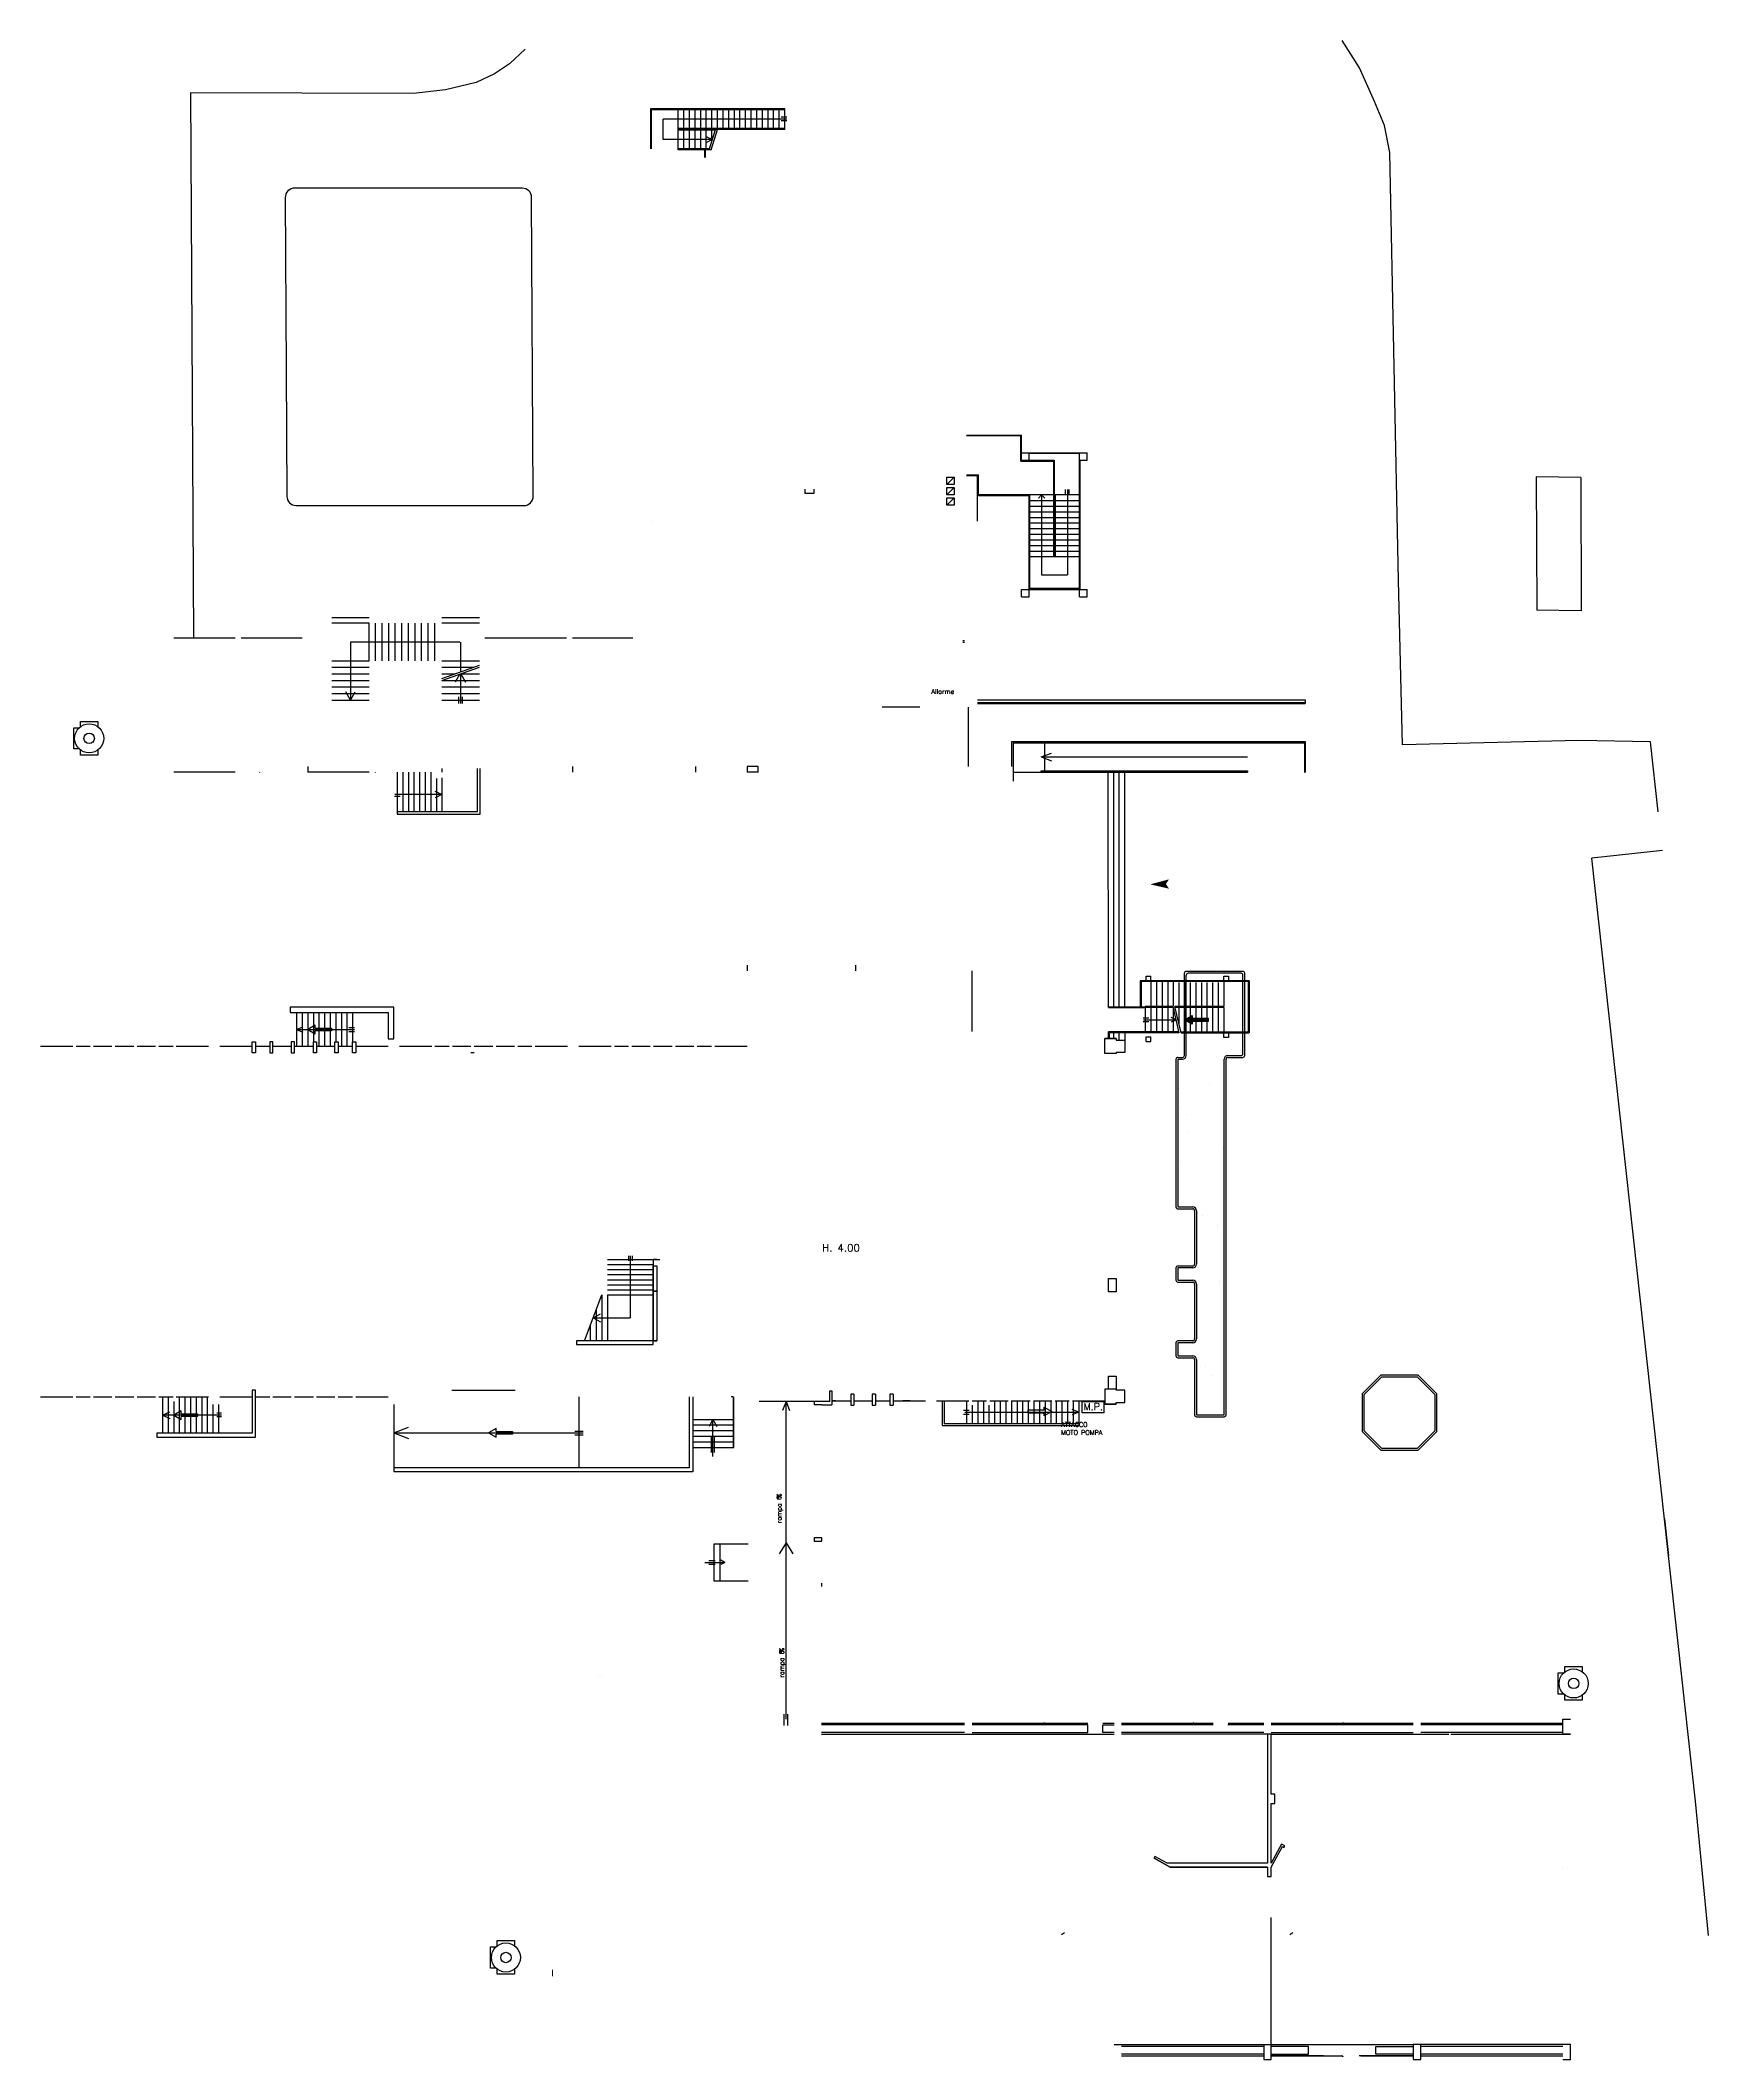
# Model space of a CAD drawing. Header units: millimetres. Extents: x 0 to 180329, y 0 to 340677.
# Drawn here: x 79553 to 168785, y 174437 to 282424 of the extents above; entities that cross this region are included whole.
import ezdxf
from ezdxf.lldxf.tags import DXFTag

# ---------------------------------------------------------------- set-up
doc = ezdxf.new("R2010")
doc.units = ezdxf.units.MM
doc.linetypes.add('CONTINUA', pattern=[0])
doc.layers.add('MURI', color=7, linetype='Continuous')
doc.layers.add('primoChimica', color=7, linetype='Continuous')
doc.styles.get("Standard").update_dxf_attribs({"font": 'txt_____.ttf'})
tags = doc.linetypes.add('NASCOSTA2', pattern=[0.1875, 0.125, -0.0625]).pattern_tags.tags
tags[6:7] = [DXFTag(74, 4), DXFTag(75, 0), DXFTag(340, '0'), DXFTag(46, 0.0), DXFTag(50, 0.0), DXFTag(44, 0.0), DXFTag(45, 0.0)]
tags[4:5] = [DXFTag(74, 4), DXFTag(75, 0), DXFTag(340, '0'), DXFTag(46, 0.0), DXFTag(50, 0.0), DXFTag(44, 0.0), DXFTag(45, 0.0)]

msp = doc.modelspace()

# ---------------------------------------------------------------- hatches: boundary and pattern name
at = {"transparency": 33554687}
for points in [[(139917, 237557), (138921, 237289), (139755, 237304)], [(139926, 237057), (138921, 237289), (139755, 237304)]]:
    msp.add_hatch(color=256, dxfattribs=at).paths.add_polyline_path(points)
at = {"linetype": 'CONTINUA', "transparency": 33554687}
msp.add_hatch(color=256, dxfattribs=at).paths.add_polyline_path([(141157, 230122), (141157, 230283), (140753, 230049), (141157, 229816), (141157, 229976), (142031, 229976), (142031, 230122)])

# ---------------------------------------------------------------- linework, layer by layer
at = {"color": 8, "linetype": 'Continuous', "transparency": 33554687}
for p, q in [((105483, 281961), (104648, 281174)), ((150106, 280952), (149182, 282424)), ((104648, 281174), (103844, 280635)), ((150909, 279157), (150106, 280952)), ((101218, 279781), (99509, 279585)), ((102856, 280166), (101218, 279781)), ((103844, 280635), (102856, 280166)), ((99509, 279585), (87586, 279613)), ((87586, 279613), (87740, 250466)), ((151443, 277866), (150909, 279157)), ((151738, 276426), (151443, 277866)), ((152191, 253539), (151738, 276426)), ((152402, 244759), (152191, 253539)), ((161850, 244991), (152402, 244759)), ((165680, 244917), (161850, 244991)), ((166094, 241168), (165680, 244917)), ((166320, 239104), (162543, 238689)), ((168087, 188252), (162543, 238689)), ((168785, 181066), (168087, 188252))]:
    msp.add_line(p, q, dxfattribs=at)
at = {"linetype": 'Continuous', "transparency": 33554687}
for p, q in [((112187, 278766), (112187, 276616)), ((119373, 278766), (112187, 278766)), ((112237, 276616), (112237, 278716)), ((119373, 278716), (112237, 278716)), ((113673, 276566), (113673, 278716)), ((113973, 277716), (113973, 278716)), ((114273, 277716), (114273, 278716)), ((114573, 277716), (114573, 278716)), ((114873, 277716), (114873, 278716)), ((115173, 277716), (115173, 278716)), ((115473, 277716), (115473, 278716)), ((115773, 277716), (115773, 278716)), ((116073, 277716), (116073, 278716)), ((116373, 277716), (116373, 278716)), ((116673, 277716), (116673, 278716)), ((116973, 277716), (116973, 278716)), ((117273, 277716), (117273, 278716)), ((117573, 277716), (117573, 278716)), ((117873, 277716), (117873, 278716)), ((118173, 277716), (118173, 278716)), ((118473, 277716), (118473, 278716)), ((118773, 277716), (118773, 278716)), ((119073, 277716), (119073, 278716)), ((119373, 277666), (119373, 278766)), ((112866, 277116), (112866, 278216)), ((119482, 278216), (112866, 278216)), ((119373, 277716), (113673, 277716)), ((119373, 277666), (113673, 277666)), ((115644, 277616), (113673, 277616)), ((113973, 276616), (113973, 277616)), ((114273, 276616), (114273, 277616)), ((114573, 276616), (114573, 277616)), ((114873, 276616), (114873, 277616)), ((115173, 276616), (115173, 277616)), ((115329, 276566), (115659, 277666)), ((115434, 276566), (115764, 277666)), ((115473, 277047), (115473, 277616)), ((119483, 278316), (119183, 278316)), ((119483, 278116), (119183, 278116)), ((115494, 277116), (112866, 277116)), ((115344, 276616), (113673, 276616)), ((115434, 276566), (113673, 276566)), ((115494, 277116), (115187, 277261)), ((115494, 277116), (115187, 276971)), ((132037, 259966), (132037, 260366)), ((132437, 259966), (132437, 260366)), ((135137, 259966), (135137, 260366)), ((135537, 259966), (135537, 260366)), ((129727, 258116), (129727, 259196)), ((128037, 258666), (128437, 259066)), ((128037, 258666), (128037, 259066)), ((128037, 259066), (128437, 259066)), ((128437, 258666), (128037, 258666)), ((128037, 258116), (128437, 258516)), ((128037, 258116), (128037, 258516)), ((128037, 258516), (128437, 258516)), ((128437, 258116), (128037, 258116)), ((128437, 259066), (128437, 258666)), ((128437, 258516), (128437, 258116)), ((159566, 259082), (159589, 251953)), ((161946, 259056), (159566, 259082)), ((161946, 259056), (161969, 251926)), ((128037, 257566), (128437, 257966)), ((128037, 257566), (128037, 257966)), ((128037, 257966), (128437, 257966)), ((128437, 257566), (128037, 257566)), ((128437, 257966), (128437, 257566)), ((132037, 252666), (132037, 253066)), ((132437, 252666), (132437, 253066)), ((135137, 252666), (135137, 253066)), ((135537, 252666), (135537, 253066)), ((161969, 251926), (159589, 251953)), ((97135, 251550), (95135, 251550)), ((97135, 251250), (95135, 251250)), ((97135, 249250), (97135, 251250)), ((97486, 249250), (97486, 251250)), ((97837, 249250), (97837, 251250)), ((98188, 249250), (98188, 251250)), ((98539, 249250), (98539, 251250)), ((98890, 249250), (98890, 251250)), ((99241, 249250), (99241, 251250)), ((99592, 249250), (99592, 251250)), ((99943, 249250), (99943, 251250)), ((100294, 249250), (100294, 251250)), ((100644, 249250), (100644, 251250)), ((103035, 251550), (101035, 251550)), ((103035, 251250), (101035, 251250)), ((89965, 250450), (86695, 250450)), ((93555, 250450), (90285, 250450)), ((96135, 250250), (96135, 247144)), ((101995, 250250), (96135, 250250)), ((102035, 248654), (102035, 250250)), ((107703, 250450), (104433, 250450)), ((111243, 250450), (108013, 250450)), ((128987, 250316), (128887, 250316)), ((128987, 250216), (128887, 250216)), ((95135, 249250), (97135, 249250)), ((95135, 248899), (97135, 248899)), ((95135, 248548), (97135, 248548)), ((101035, 249250), (103035, 249250)), ((101035, 248303), (103035, 249005)), ((101035, 248899), (102733, 248899)), ((101035, 248197), (103035, 248899)), ((101035, 248548), (101733, 248548)), ((101995, 248548), (101747, 248110)), ((102035, 248548), (103035, 248548)), ((102035, 246962), (102035, 248548)), ((102035, 248548), (102284, 248110)), ((95135, 248197), (97135, 248197)), ((95135, 247846), (97135, 247846)), ((95135, 247495), (97135, 247495)), ((96135, 247144), (95887, 247582)), ((96135, 247144), (96384, 247582)), ((101035, 248197), (103035, 248197)), ((101035, 247846), (103035, 247846)), ((101035, 247495), (103035, 247495)), ((101935, 246965), (101935, 247316)), ((102135, 246965), (102135, 247316)), ((95135, 247144), (97135, 247144)), ((101035, 247144), (103035, 247144)), ((124587, 246786), (126587, 246786)), ((129187, 246766), (129187, 243586)), ((131517, 243586), (131517, 244926)), ((131517, 244926), (147213, 244926)), ((131587, 244856), (131587, 243286)), ((131587, 244856), (147163, 244856)), ((133087, 244106), (133628, 244309)), ((133087, 244106), (133628, 243904)), ((133087, 244106), (144117, 244106)), ((133287, 243356), (133287, 244856)), ((89965, 243286), (86695, 243286)), ((93865, 243586), (93865, 243286)), ((97135, 243286), (93865, 243286)), ((98635, 243286), (98635, 241036)), ((98935, 243286), (98935, 241186)), ((99235, 243286), (99235, 241186)), ((99535, 243286), (99535, 241186)), ((99835, 243286), (99835, 241186)), ((100135, 243286), (100135, 241186)), ((100435, 243286), (100435, 241186)), ((101035, 243486), (101035, 243286)), ((101035, 242986), (101035, 241186)), ((102935, 241186), (102935, 243486)), ((103085, 241036), (103085, 243486)), ((108013, 243586), (108013, 243286)), ((114603, 243586), (114603, 243286)), ((117353, 243586), (117353, 243286)), ((117353, 243536), (117353, 243536)), ((117953, 243286), (117353, 243286)), ((117953, 243286), (117953, 243586)), ((133087, 243286), (133087, 243356)), ((133087, 243356), (144117, 243356)), ((133087, 243286), (144117, 243286)), ((136682, 230698), (136663, 243286)), ((136963, 230748), (136963, 243286)), ((137263, 230749), (137263, 243286)), ((137563, 230749), (137563, 243286)), ((98803, 241986), (98503, 241986)), ((101035, 242086), (98511, 242086)), ((101035, 242086), (100676, 242249)), ((101035, 242086), (100676, 241923)), ((100735, 242952), (100735, 241186)), ((98635, 241186), (102935, 241186)), ((98635, 241036), (103085, 241036)), ((117353, 232966), (117353, 232666)), ((123153, 232966), (123153, 232666)), ((93253, 230428), (93253, 228628)), ((93553, 230428), (93553, 228628)), ((93853, 230428), (93853, 228628)), ((94153, 230428), (94153, 228872)), ((94453, 230428), (94453, 228628)), ((94753, 230428), (94753, 228628)), ((95053, 230428), (95053, 228628)), ((95353, 230428), (95353, 228872)), ((95653, 230428), (95653, 228628)), ((95953, 230428), (95953, 228628)), ((96253, 230428), (96253, 228872)), ((93253, 229528), (93600, 229667)), ((93253, 229528), (93600, 229389)), ((93253, 229528), (96356, 229528)), ((96053, 229628), (96353, 229628)), ((96053, 229428), (96353, 229428)), ((136684, 229049), (136684, 229399)), ((136734, 229049), (136734, 229349)), ((136963, 229049), (136963, 229349)), ((137263, 228959), (137263, 229349)), ((79553, 228628), (81283, 228628)), ((81459, 228628), (82219, 228628)), ((82395, 228628), (83375, 228628)), ((83551, 228628), (84555, 228628)), ((84731, 228628), (85711, 228628)), ((85887, 228628), (86647, 228628)), ((86823, 228628), (88553, 228628)), ((89153, 228628), (90883, 228628)), ((90883, 228872), (91059, 228872)), ((91059, 228628), (91819, 228628)), ((91995, 228628), (92975, 228628)), ((94331, 228628), (95311, 228628)), ((95487, 228628), (96247, 228628)), ((96423, 228628), (98153, 228628)), ((98753, 228628), (100483, 228628)), ((100659, 228628), (101419, 228628)), ((101595, 228628), (102575, 228628)), ((102751, 228628), (103755, 228628)), ((103931, 228628), (104911, 228628)), ((105087, 228628), (105847, 228628)), ((106023, 228628), (107753, 228628)), ((108353, 228628), (110083, 228628)), ((110259, 228628), (111019, 228628)), ((111195, 228628), (112175, 228628)), ((112351, 228628), (113355, 228628)), ((113531, 228628), (114511, 228628)), ((114687, 228628), (115447, 228628)), ((115623, 228628), (117353, 228628)), ((79553, 209877), (81283, 209877)), ((81459, 209877), (82219, 209877)), ((82395, 209877), (83375, 209877)), ((83551, 209877), (84555, 209877)), ((84731, 209877), (85711, 209877)), ((85887, 209877), (86647, 209877)), ((86083, 209877), (86083, 207933)), ((86383, 209877), (86383, 207933)), ((86683, 209633), (86683, 207933)), ((86823, 209877), (88553, 209877)), ((86983, 209877), (86983, 207933)), ((87283, 209877), (87283, 207933)), ((87583, 209877), (87583, 207933)), ((87883, 209877), (87883, 207933)), ((88183, 209877), (88183, 207933)), ((88483, 209877), (88483, 207933)), ((89153, 209877), (90883, 209877)), ((91059, 209877), (91819, 209877)), ((91995, 209877), (92975, 209877)), ((93151, 209877), (94155, 209877)), ((94331, 209877), (95311, 209877)), ((95487, 209877), (96247, 209877)), ((96423, 209877), (98153, 209877)), ((101553, 210233), (104953, 210233)), ((108353, 209877), (108353, 206077)), ((114253, 209877), (114253, 206077)), ((114453, 209877), (114453, 205877)), ((116603, 209877), (116503, 209877)), ((116603, 209877), (116603, 207177)), ((116653, 207177), (116653, 209877)), ((120951, 209457), (120951, 209633)), ((121891, 210203), (121891, 209457)), ((121891, 209676), (122895, 209676)), ((122895, 210032), (122895, 209432)), ((123071, 210032), (122895, 210032)), ((123071, 210032), (123071, 209432)), ((123071, 209676), (124051, 209676)), ((124227, 210032), (124051, 210032)), ((124051, 210032), (124051, 209432)), ((124227, 210032), (124227, 209432)), ((124227, 209676), (124987, 209676)), ((124987, 210032), (124987, 209432)), ((125163, 210032), (124987, 210032)), ((125163, 210032), (125163, 209432)), ((125163, 209676), (126893, 209676)), ((127493, 209672), (129223, 209672)), ((129093, 209672), (129093, 208452)), ((129399, 209672), (130159, 209672)), ((129693, 209672), (129693, 208452)), ((129993, 209672), (129993, 208452)), ((130335, 209672), (131315, 209672)), ((130593, 209672), (130593, 208452)), ((130893, 209672), (130893, 208452)), ((131193, 209672), (131193, 208452)), ((131491, 209672), (132495, 209672)), ((131493, 209672), (131493, 208452)), ((131793, 209672), (131793, 208452)), ((132093, 209672), (132093, 208452)), ((132393, 209672), (132393, 208452)), ((132671, 209672), (133651, 209672)), ((132693, 209672), (132693, 208452)), ((132993, 209672), (132993, 208452)), ((133293, 209672), (133293, 208452)), ((133593, 209672), (133593, 208452)), ((133827, 209672), (134587, 209672)), ((134763, 209672), (136493, 209672)), ((86083, 208905), (86469, 209088)), ((89241, 208902), (86083, 208905)), ((86083, 208905), (86469, 208722)), ((88783, 209477), (88783, 207933)), ((89239, 209005), (88983, 209005)), ((89239, 208805), (88983, 208805)), ((89083, 209477), (89083, 207933)), ((98453, 209477), (98453, 205877)), ((115528, 208677), (115324, 208296)), ((115528, 206694), (115528, 208677)), ((115528, 208677), (115732, 208296)), ((121351, 209456), (120951, 209457)), ((121351, 209457), (121891, 209457)), ((122895, 209432), (123071, 209432)), ((124051, 209432), (124227, 209432)), ((124987, 209432), (125163, 209432)), ((128934, 209162), (129234, 209162)), ((128934, 208962), (129234, 208962)), ((128999, 209062), (135093, 209062)), ((129393, 209432), (129393, 208452)), ((130293, 209432), (130293, 208452)), ((135093, 209062), (134747, 209212)), ((135093, 209062), (134747, 208913)), ((98453, 207953), (99249, 208254)), ((98453, 207953), (99249, 207652)), ((98453, 207953), (108585, 207953)), ((108141, 208053), (108578, 208053)), ((108141, 207853), (108578, 207853)), ((116603, 207177), (116653, 207177)), ((114253, 206077), (98453, 206077)), ((114453, 205877), (98453, 205877)), ((129388, 192437), (135588, 192437)), ((136388, 192437), (136988, 192437)), ((137388, 192437), (142288, 192437)), ((143088, 192437), (144988, 192437)), ((145388, 192437), (152988, 192437)), ((153388, 192437), (160988, 192437)), ((160988, 191837), (160988, 192637)), ((160988, 192637), (161388, 192637)), ((121338, 191837), (136988, 191837)), ((154988, 191837), (161388, 191837)), ((161388, 191837), (160988, 191837)), ((161388, 175237), (152988, 175237)), ((161388, 174437), (161388, 175237)), ((137388, 174637), (144988, 174637)), ((153388, 174637), (160988, 174637)), ((160988, 174437), (161388, 174437))]:
    msp.add_line(p, q, dxfattribs=at)
at = {"linetype": 'CONTINUA', "transparency": 33554687}
for p, q in [((115087, 276166), (115087, 276566)), ((115137, 276166), (115137, 276566)), ((104433, 250450), (103335, 250450)), ((129687, 247166), (147210, 247166)), ((129687, 247016), (147213, 247016)), ((129687, 246966), (147213, 246966)), ((147213, 247166), (147213, 246966)), ((147163, 244856), (147163, 243286)), ((147213, 244926), (147213, 243286)), ((91288, 243286), (91279, 243277)), ((97468, 243286), (97455, 243273)), ((131587, 243286), (144117, 243286)), ((147163, 243286), (147213, 243286)), ((129387, 229416), (129387, 232666)), ((138703, 232386), (138953, 232386)), ((138703, 232136), (138703, 232386)), ((138953, 232136), (138953, 232386)), ((142853, 232386), (143103, 232386)), ((142853, 232136), (142853, 232386)), ((143103, 232386), (143103, 232136)), ((138703, 232136), (138953, 232136)), ((143103, 232136), (142853, 232136)), ((136681, 230748), (138653, 230749)), ((136682, 230699), (138653, 230699)), ((138534, 230149), (138834, 230149)), ((138560, 230049), (140303, 230049)), ((140141, 230749), (138653, 230749)), ((140153, 230699), (138653, 230699)), ((138653, 230699), (138653, 229399)), ((138953, 230799), (138953, 230749)), ((138953, 230699), (138953, 229399)), ((139253, 230699), (139253, 229399)), ((139553, 230699), (139553, 229399)), ((139853, 230699), (139853, 229399)), ((140303, 230049), (140035, 230170)), ((140303, 230049), (140035, 229928)), ((140465, 229349), (140141, 230749)), ((140153, 230699), (140153, 229399)), ((140565, 229349), (140241, 230749)), ((142853, 230699), (142853, 230799)), ((140453, 229399), (136684, 229399)), ((140465, 229349), (136734, 229349)), ((137563, 229349), (137563, 228959)), ((138534, 229949), (138834, 229949)), ((138703, 229129), (138953, 229129)), ((138703, 228879), (138703, 229129)), ((138953, 228879), (138953, 229129)), ((142853, 229349), (143103, 229349)), ((142853, 229099), (142853, 229349)), ((143103, 229099), (142853, 229099)), ((143103, 229349), (143103, 229099)), ((138703, 228879), (138953, 228879)), ((140293, 227936), (140293, 220036)), ((140393, 228036), (140643, 228036)), ((140393, 227936), (140643, 227936)), ((140393, 227936), (140393, 220036)), ((142873, 208914), (142873, 227936)), ((142973, 208914), (142973, 227936)), ((143002, 228321), (143002, 228321)), ((143073, 228136), (143773, 228136)), ((143073, 228036), (143873, 228036)), ((140424, 226342), (140424, 226342)), ((140441, 226347), (140441, 226347)), ((142067, 226561), (142067, 226561)), ((140463, 225301), (140463, 225301)), ((140831, 224963), (140831, 224963)), ((140927, 224061), (140927, 224061)), ((140550, 222489), (140550, 222489)), ((142822, 223139), (142822, 223139)), ((140393, 220036), (141193, 220036)), ((140393, 219936), (141193, 219936)), ((141293, 219836), (141293, 216976)), ((141393, 219836), (141393, 216976)), ((141699, 219590), (141699, 219590)), ((142542, 219053), (142542, 219053)), ((109883, 217232), (112683, 217232)), ((111008, 217423), (111008, 217151)), ((111108, 217422), (111108, 214108)), ((111208, 217423), (111208, 217151)), ((109883, 216961), (112333, 216961)), ((109883, 216690), (112333, 216690)), ((109883, 216418), (112333, 216418)), ((109883, 216147), (112333, 216147)), ((140293, 216776), (140293, 216116)), ((141193, 216876), (140393, 216876)), ((141193, 216776), (140393, 216776)), ((140393, 216776), (140393, 216116)), ((140393, 216116), (141193, 216116)), ((140393, 216016), (141193, 216016)), ((141412, 216118), (141412, 216118)), ((142649, 216033), (142649, 216033)), ((108663, 212883), (109578, 215333)), ((109578, 215333), (109578, 212883)), ((109883, 215875), (112333, 215875)), ((109883, 215604), (112333, 215604)), ((109883, 215333), (112333, 215333)), ((109883, 215333), (109883, 212883)), ((141293, 215916), (141293, 212976)), ((141393, 215916), (141393, 212976)), ((109120, 214108), (109513, 214327)), ((109120, 214108), (111108, 214108)), ((109120, 214108), (109513, 213888)), ((109273, 214516), (109273, 212883)), ((108968, 213699), (108968, 212883)), ((140293, 212776), (140293, 212076)), ((141193, 212876), (140393, 212876)), ((141193, 212776), (140393, 212776)), ((140393, 212776), (140393, 212076)), ((140393, 212076), (141193, 212076)), ((140393, 211976), (141193, 211976)), ((141293, 211876), (141293, 208914)), ((141393, 211876), (141393, 208914)), ((141893, 211508), (141893, 211508)), ((142215, 211046), (142215, 211046)), ((150251, 210037), (151251, 211037)), ((150351, 209996), (151292, 210937)), ((153251, 211037), (151251, 211037)), ((153210, 210937), (151292, 210937)), ((153210, 210937), (154151, 209996)), ((153251, 211037), (154251, 210037)), ((121784, 209633), (117991, 209633)), ((119438, 209633), (119256, 209145)), ((119438, 209633), (119619, 209145)), ((121784, 209633), (121784, 210203)), ((121784, 210203), (121891, 210203)), ((121891, 210033), (121891, 209457)), ((122077, 209675), (121891, 209675)), ((126077, 209675), (125677, 209675)), ((150251, 210037), (150251, 208037)), ((150351, 209996), (150351, 208079)), ((154151, 208079), (154151, 209996)), ((154251, 208037), (154251, 210037)), ((141393, 208914), (142873, 208914)), ((141393, 208814), (142873, 208814)), ((151251, 207037), (150251, 208037)), ((151292, 207137), (150351, 208079)), ((154151, 208079), (153210, 207137)), ((154251, 208037), (153251, 207037)), ((151251, 207037), (153251, 207037)), ((151292, 207137), (153210, 207137)), ((115596, 202029), (117406, 202029)), ((115596, 200029), (115596, 202029)), ((115906, 200029), (115906, 202029)), ((120945, 202349), (120945, 202169)), ((115088, 201029), (116156, 201029)), ((115305, 201129), (115654, 201129)), ((115305, 200929), (115654, 200929)), ((116156, 201029), (115946, 201144)), ((116156, 201029), (115946, 200915)), ((117406, 200029), (115596, 200029)), ((121343, 199741), (121343, 199921)), ((119338, 192302), (119338, 192904)), ((119538, 192302), (119538, 192904))]:
    msp.add_line(p, q, dxfattribs=at)
at = {"transparency": 33554687}
for p, q in [((129087, 261316), (132037, 261316)), ((131997, 261276), (129087, 261276)), ((131997, 259926), (131997, 261276)), ((132037, 259966), (132037, 261316)), ((132037, 260366), (135537, 260366)), ((135137, 260326), (132437, 260326)), ((129087, 259196), (129727, 259196)), ((131997, 259926), (133737, 259926)), ((132037, 259966), (133777, 259966)), ((133737, 259926), (133737, 254816)), ((133777, 259966), (133777, 254816)), ((135137, 259966), (135537, 259966)), ((135137, 253106), (135137, 259966)), ((135177, 253066), (135177, 259966)), ((129087, 259156), (129687, 259156)), ((129687, 256716), (129687, 259156)), ((133737, 258116), (129727, 258116)), ((132477, 253106), (132477, 258116)), ((132941, 257950), (133107, 258116)), ((133274, 257950), (133107, 258116)), ((133107, 258116), (133107, 253847)), ((133797, 258116), (133797, 254816)), ((135137, 258116), (133797, 258116)), ((133837, 258116), (133837, 254816)), ((134387, 258166), (134387, 258400)), ((134487, 258400), (134487, 253847)), ((134587, 258166), (134587, 258400)), ((132437, 258076), (129687, 258076)), ((132437, 253066), (132437, 258076)), ((132477, 257816), (133737, 257816)), ((132477, 257516), (133737, 257516)), ((132477, 257216), (133737, 257216)), ((133837, 257816), (135137, 257816)), ((133837, 257516), (135137, 257516)), ((133837, 257216), (135137, 257216)), ((132477, 256916), (133737, 256916)), ((132477, 256616), (133737, 256616)), ((132477, 256316), (133737, 256316)), ((132477, 256016), (133737, 256016)), ((133837, 256916), (135137, 256916)), ((133837, 256616), (135137, 256616)), ((133837, 256316), (135137, 256316)), ((133837, 256016), (135137, 256016)), ((132477, 255716), (133737, 255716)), ((132477, 255416), (133737, 255416)), ((132477, 255116), (133737, 255116)), ((133837, 255716), (135137, 255716)), ((133837, 255416), (135137, 255416)), ((133837, 255116), (135137, 255116)), ((132477, 254816), (133777, 254816)), ((133107, 253847), (134487, 253847)), ((133797, 254816), (135137, 254816)), ((132037, 253066), (135537, 253066)), ((135137, 253106), (132477, 253106)), ((132037, 252666), (132437, 252666)), ((135137, 252666), (135537, 252666)), ((144117, 243356), (144117, 243286)), ((140743, 228136), (140743, 232535)), ((143873, 232635), (140843, 232635)), ((140843, 228136), (140843, 232435)), ((143773, 232535), (140943, 232535)), ((143873, 228236), (143873, 232435)), ((143973, 228136), (143973, 232535)), ((119438, 192637), (119438, 209633)), ((127793, 209672), (127793, 208352)), ((127893, 209672), (127893, 208452)), ((119438, 202077), (119075, 201482)), ((119438, 202077), (119800, 201482)), ((149236, 174592), (149145, 174637))]:
    msp.add_line(p, q, dxfattribs=at)
at = {"color": 0, "transparency": 33554687}
for p, q in [((81345, 244529), (81345, 245668)), ((81345, 245668), (81639, 245668)), ((81698, 245721), (81698, 245999)), ((81698, 245999), (82619, 245999)), ((82619, 245999), (82619, 245729)), ((81634, 244529), (81345, 244529)), ((81698, 244204), (81698, 244475)), ((82619, 244204), (81698, 244204)), ((82619, 244467), (82619, 244204)), ((160746, 193986), (160746, 195125)), ((160746, 195125), (161041, 195125)), ((161100, 195178), (161100, 195456)), ((161100, 195456), (162021, 195456)), ((162021, 195456), (162021, 195186)), ((161036, 193986), (160746, 193986)), ((161100, 193661), (161100, 193932)), ((162021, 193661), (161100, 193661)), ((162021, 193924), (162021, 193661)), ((103634, 180468), (103929, 180468)), ((103634, 179329), (103634, 180468)), ((103988, 180799), (104908, 180799)), ((103988, 180521), (103988, 180799)), ((104908, 180799), (104908, 180529)), ((103924, 179329), (103634, 179329)), ((103988, 179004), (103988, 179275)), ((104908, 179267), (104908, 179004)), ((104908, 179004), (103988, 179004))]:
    msp.add_line(p, q, dxfattribs=at)
for p, q in [((131587, 243286), (131587, 242812)), ((131587, 242812), (131587, 242812, -100)), ((112333, 215533, 2020), (112533, 215533, 2020)), ((112333, 212883, 2020), (112333, 215533, 2020)), ((112333, 215533, 1120), (112333, 212883, 1120)), ((112533, 215533, 1120), (112333, 215533, 1120)), ((112333, 215533, 2020), (112333, 215533, 1120)), ((112333, 215533, 2020), (112533, 215533, 2020)), ((112333, 212883, 2020), (112333, 215533, 2020)), ((112333, 215533, 1120), (112333, 212883, 1120)), ((112333, 215533, 2020), (112333, 215533, 1120)), ((112533, 215533, 2020), (112533, 212883, 2020)), ((112533, 215533, 2020), (112533, 212883, 2020)), ((112333, 212883, 1120), (112533, 212883, 1120)), ((112333, 212883, 2020), (112333, 212883, 1120)), ((112333, 212883, 1120), (112533, 212883, 1120)), ((112333, 212883, 2020), (112333, 212883, 1120)), ((145388, 191937), (152988, 191937)), ((145388, 191837), (154888, 191837)), ((134170, 181126), (134338, 181234)), ((146379, 181126), (146548, 181234))]:
    msp.add_line(p, q)
at = {"linetype": 'NASCOSTA2', "transparency": 33554687}
for p, q in [((138376, 232136), (138376, 230749)), ((144203, 232136), (138376, 232136)), ((138426, 232086), (138426, 230749)), ((144153, 232086), (138426, 232086)), ((138953, 232099), (138953, 230749)), ((139253, 232099), (139253, 230749)), ((139553, 232099), (139553, 230749)), ((139853, 232099), (139853, 230749)), ((140153, 232099), (140153, 230799)), ((140453, 232049), (140453, 230749)), ((140753, 232049), (140753, 230749)), ((141053, 232049), (141053, 230749)), ((141353, 232049), (141353, 230749)), ((141653, 232049), (141653, 230749)), ((141953, 232049), (141953, 230749)), ((142253, 232049), (142253, 230749)), ((142553, 232049), (142553, 230749)), ((142853, 232099), (142853, 230799)), ((144153, 232086), (144153, 229399)), ((144203, 232136), (144203, 229349)), ((142853, 230749), (140241, 230749)), ((142853, 230699), (140253, 230699)), ((140453, 230699), (140453, 229833)), ((140753, 230699), (140753, 229399)), ((141053, 230699), (141053, 229399)), ((141353, 230699), (141353, 229399)), ((141653, 230699), (141653, 229399)), ((141953, 230699), (141953, 229399)), ((142253, 230699), (142253, 229399)), ((142553, 230699), (142553, 229399)), ((142853, 230699), (142853, 229399)), ((140553, 229399), (144153, 229399)), ((140565, 229349), (144203, 229349)), ((128988, 192337), (121338, 192337)), ((142288, 192337), (137388, 192337)), ((144988, 192337), (143073, 192337)), ((152988, 192337), (145388, 192337)), ((160988, 192337), (153388, 192337)), ((128988, 191937), (121338, 191937)), ((144988, 191937), (137388, 191937)), ((160988, 191937), (153388, 191937)), ((144990, 175137), (137388, 175137)), ((160990, 175137), (153388, 175137)), ((144990, 174737), (137388, 174737)), ((160990, 174737), (153388, 174737))]:
    msp.add_line(p, q, dxfattribs=at)
at = {"color": 8, "linetype": 'CONTINUA', "transparency": 33554687}
for p, q in [((93253, 230726), (93131, 230726)), ((93151, 228628), (94155, 228628)), ((133893, 209672), (133893, 208452)), ((134193, 209672), (134193, 208452)), ((134493, 209672), (134493, 208452)), ((134793, 209672), (134793, 208452)), ((135093, 209672), (135093, 208452)), ((135273, 209637), (136435, 209637)), ((135273, 209028), (135273, 209637)), ((136435, 209637), (136435, 209028)), ((114453, 208677), (116603, 208677)), ((127893, 208452), (135093, 208452)), ((135093, 208452), (135093, 208352)), ((136435, 209028), (135273, 209028)), ((114453, 208377), (116603, 208377)), ((114453, 208077), (116603, 208077)), ((114453, 207777), (116603, 207777)), ((114453, 207477), (116603, 207477)), ((127793, 208352), (135093, 208352)), ((114453, 207177), (116603, 207177)), ((133212, 192437), (133258, 192460)), ((141212, 192437), (141258, 192460)), ((149212, 192437), (149258, 192460))]:
    msp.add_line(p, q, dxfattribs=at)
at = {"color": 1, "transparency": 33554687}
msp.add_line((166426, 203362), (166645, 201374), dxfattribs=at)
at = {"linetype": 'CONTINUA', "lineweight": 0, "transparency": 33554687}
for p, q in [((117406, 200029), (116266, 200029)), ((106938, 178903), (106938, 179233))]:
    msp.add_line(p, q, dxfattribs=at)
at = {"linetype": 'Continuous'}
for p, q in [((145388, 174437), (145388, 182037)), ((136988, 175237), (144988, 175237)), ((144988, 175237), (144988, 174437)), ((144988, 174437), (145388, 174437))]:
    msp.add_line(p, q, dxfattribs=at)
at = {"color": 8, "linetype": 'Continuous', "transparency": 33554687}
msp.add_lwpolyline([(92700, 264788), (92736, 258048, 0.4126189), (93236, 257550), (105414, 257549, 0.41581), (105914, 258051), (105829, 274025, 0.4126189), (105329, 274522), (93151, 274524, 0.41581), (92651, 274021), (92700, 264788)], format="xyb", dxfattribs=at)
at = {"linetype": 'Continuous', "transparency": 33554687}
for points in [[(120437, 258416), (120437, 258216), (120937, 258216), (120937, 258416)], [(112287, 256716), (112287, 256716)], [(121338, 192437), (128988, 192437)], [(144988, 175237), (152988, 175237), (152988, 174437), (153388, 174437), (153388, 175237)], [(150188, 174637), (152988, 174637), (150088, 174637)]]:
    msp.add_lwpolyline(points, dxfattribs=at)
at = {"transparency": 33554687, "const_width": 0.0001}
for points in [[(139917, 237557), (138921, 237289), (139755, 237304), (139755, 237304)], [(139926, 237057), (138921, 237289), (139755, 237304), (139755, 237304)]]:
    msp.add_lwpolyline(points, close=True, dxfattribs=at)
at = {"linetype": 'CONTINUA', "transparency": 33554687, "const_width": 0.0001}
msp.add_lwpolyline([(141157, 230122), (141157, 230283), (140753, 230049), (141157, 229816), (141157, 229976), (142031, 229976), (142031, 230122)], close=True, dxfattribs=at)
at = {"linetype": 'CONTINUA', "transparency": 33554687}
for points in [[(141157, 229976), (141157, 229816), (140753, 230049), (141157, 230283), (141157, 230122)], [(141157, 229976), (142031, 229976), (142031, 230122), (141157, 230122)], [(94257, 229601), (94257, 229761), (93853, 229528), (94257, 229294), (94257, 229455)], [(94257, 229601), (95131, 229601), (95131, 229455), (94257, 229455)], [(87087, 208977), (87087, 209138), (86683, 208904), (87087, 208671), (87087, 208831)], [(87087, 208977), (87961, 208977), (87961, 208831), (87087, 208831)], [(133245, 209168), (132371, 209168), (132371, 209022), (133245, 209022)], [(133245, 209168), (133245, 209328), (133650, 209095), (133245, 208862), (133245, 209022)], [(103924, 208026), (103924, 208186), (103519, 207953), (103924, 207719), (103924, 207880)], [(103924, 208026), (104798, 208026), (104798, 207880), (103924, 207880)], [(115455, 206904), (115455, 207778), (115601, 207778), (115601, 206904)], [(148188, 174637), (145388, 174637), (149221, 174637)]]:
    msp.add_lwpolyline(points, dxfattribs=at)
msp.add_lwpolyline([(137093, 229049), (136493, 229049), (137093, 229049), (137093, 228959), (137563, 228959), (137563, 228299), (137093, 228299), (137093, 228249), (136493, 228249), (136493, 229049)], close=True, dxfattribs=at)
at = {"linetype": 'Continuous', "transparency": 33554687}
for points in [[(91995, 228272), (91995, 228872), (91819, 228872), (91819, 228272)], [(93151, 228272), (93151, 228872), (92975, 228872), (92975, 228272), (93151, 228272)], [(94155, 228272), (94155, 228872), (94331, 228872), (94331, 228272)], [(95311, 228272), (95311, 228872), (95487, 228872), (95487, 228272)], [(85783, 207733), (91059, 207733), (91059, 210233), (90883, 210233), (90883, 207933), (85783, 207933)], [(137093, 209487), (137093, 209577), (137563, 209577), (137563, 210237), (137093, 210237), (137093, 210287), (136493, 210287), (136493, 209487), (137093, 209487), (136493, 209487)]]:
    msp.add_lwpolyline(points, close=True, dxfattribs=at)
at = {"linetype": 'NASCOSTA2', "transparency": 33554687}
for points in [[(129388, 191937), (135588, 191937), (135588, 192337), (129388, 192337)], [(136988, 191937), (136388, 191937), (136388, 192337), (136988, 192337)], [(145388, 174737), (147388, 174737), (147388, 175137), (145388, 175137)], [(152990, 174737), (150988, 174737), (150988, 175137), (152990, 175137)]]:
    msp.add_lwpolyline(points, dxfattribs=at)
msp.add_lwpolyline([(139975, 184737), (145188, 184737), (139975, 184737), (139124, 185203), (139975, 184737), (145188, 184737), (145188, 184237), (145388, 184237), (145388, 184737), (145984, 185827), (146072, 185779), (146120, 185867), (145944, 185963), (145388, 184945), (145388, 188137), (145588, 188137), (145588, 188637), (145388, 188637), (145388, 191837), (145188, 191837), (145188, 184937), (139818, 184937), (139172, 185291), (139124, 185203)], close=True)
msp.add_lwpolyline([(160990, 184737), (160988, 184737)])
at = {"color": 0, "transparency": 33554687}
for centre in [(82164, 245098), (161566, 194555), (104454, 179898)]:
    msp.add_circle(centre, 778, dxfattribs=at)
at = {"color": 0, "linetype": 'Continuous', "transparency": 33554687}
for centre in [(82164, 245098), (161566, 194555), (104454, 179898)]:
    msp.add_circle(centre, 278, dxfattribs=at)
at = {"transparency": 33554687}
for centre, start, end in [((140843, 232535), 90, 180), ((140943, 232435), 90, 180), ((143773, 232435), 0, 90), ((143873, 232535), 0, 90), ((143773, 228236), 270, 0)]:
    msp.add_arc(centre, 100, start, end, dxfattribs=at)
at = {"linetype": 'CONTINUA', "transparency": 33554687}
for centre, radius, start, end in [((140393, 227936), 100, 90, 180), ((140643, 228136), 100, 270, 0), ((140643, 228136), 200, 270, 0), ((143073, 227936), 200, 90, 180), ((143073, 227936), 100, 90, 180), ((143873, 228136), 100, 270, 0), ((140393, 220036), 100, 180, 270), ((141193, 219836), 200, 0, 90), ((141193, 219836), 100, 0, 90), ((140393, 216776), 100, 90, 180), ((140393, 216116), 100, 180, 270), ((141193, 216976), 100, 270, 0), ((141193, 216976), 200, 270, 0), ((141193, 215916), 200, 0, 90), ((141193, 215916), 100, 0, 90), ((140393, 212776), 100, 90, 180), ((141193, 212976), 100, 270, 0), ((141193, 212976), 200, 270, 0), ((140393, 212076), 100, 180, 270), ((141193, 211876), 200, 0, 90), ((141193, 211876), 100, 0, 90), ((141393, 208914), 100, 180, 270), ((142873, 208914), 100, 270, 0)]:
    msp.add_arc(centre, radius, start, end, dxfattribs=at)
at = {"layer": 'MURI'}
for p, q in [((117953, 243586), (117353, 243586)), ((102751, 228274), (102575, 228274)), ((145388, 191837), (137388, 191837))]:
    msp.add_line(p, q, dxfattribs=at)
at = {"layer": 'MURI', "color": 8, "linetype": 'Continuous', "transparency": 33554687}
for p, q in [((109381, 194933), (109381, 194933)), ((109541, 194933), (109541, 194933))]:
    msp.add_line(p, q, dxfattribs=at)
at = {"layer": 'MURI'}
for points in [[(92918, 230428), (98153, 230428), (98153, 229028), (98453, 229028), (98453, 230728), (92918, 230728)], [(91059, 228872), (91059, 228272), (90883, 228272), (90883, 228872)], [(96423, 228872), (96423, 228272), (96247, 228272), (96247, 228872)], [(112533, 212883), (112333, 212883), (112333, 216882), (112533, 216882), (112533, 212883)], [(112333, 212883), (108233, 212883), (108233, 212683), (112333, 212683), (112333, 212883)]]:
    msp.add_lwpolyline(points, close=True, dxfattribs=at)
for points in [[(137093, 216204), (137093, 215504), (136693, 215504), (136693, 216204), (137093, 216204)], [(137093, 210987), (137093, 210287), (136693, 210287), (136693, 210987), (137093, 210987)], [(120945, 202169), (121345, 202169), (121345, 202349), (120945, 202349)]]:
    msp.add_lwpolyline(points, dxfattribs=at)
at = {"layer": 'primoChimica'}
for p, q in [((112333, 217232), (112333, 217232, 90)), ((112333, 217232), (112333, 217232, 900)), ((112533, 217232, 900), (112333, 217232, 900)), ((112333, 217232, 900), (112333, 215533, 2020)), ((112333, 215533, 1120), (112333, 215533, 2020)), ((112333, 215533, 2020), (112333, 212883, 2020)), ((112333, 215533, 2020), (112533, 215533, 2020)), ((112533, 215533, 2020), (112533, 215533, 2020))]:
    msp.add_line(p, q, dxfattribs=at)

# ---------------------------------------------------------------- texts
at = {"transparency": 33554687}
for s, height, p in [('Allarme', 250, (127209, 247478)), ('H. 4.00', 400, (121364, 217651))]:
    msp.add_text(s, height=height, dxfattribs=at).set_placement(p)
at = {"color": 8, "linetype": 'CONTINUA', "transparency": 33554687}
for s, height, p in [('M.P.', 375, (135350, 209163)), ('ATTACCO ', 250, (134152, 208272)), ('MOTO POMPA', 250, (134152, 207847))]:
    msp.add_text(s, height=height, dxfattribs=at).set_placement(p)
at = {"transparency": 33554687}
for s, p in [('%', (119192, 204457)), ('rampa 6', (119192, 203122)), ('%', (119330, 196201)), ('rampa 6', (119330, 194866))]:
    msp.add_text(s, height=250, rotation=90, dxfattribs=at).set_placement(p)

doc.saveas('drawing.dxf')
